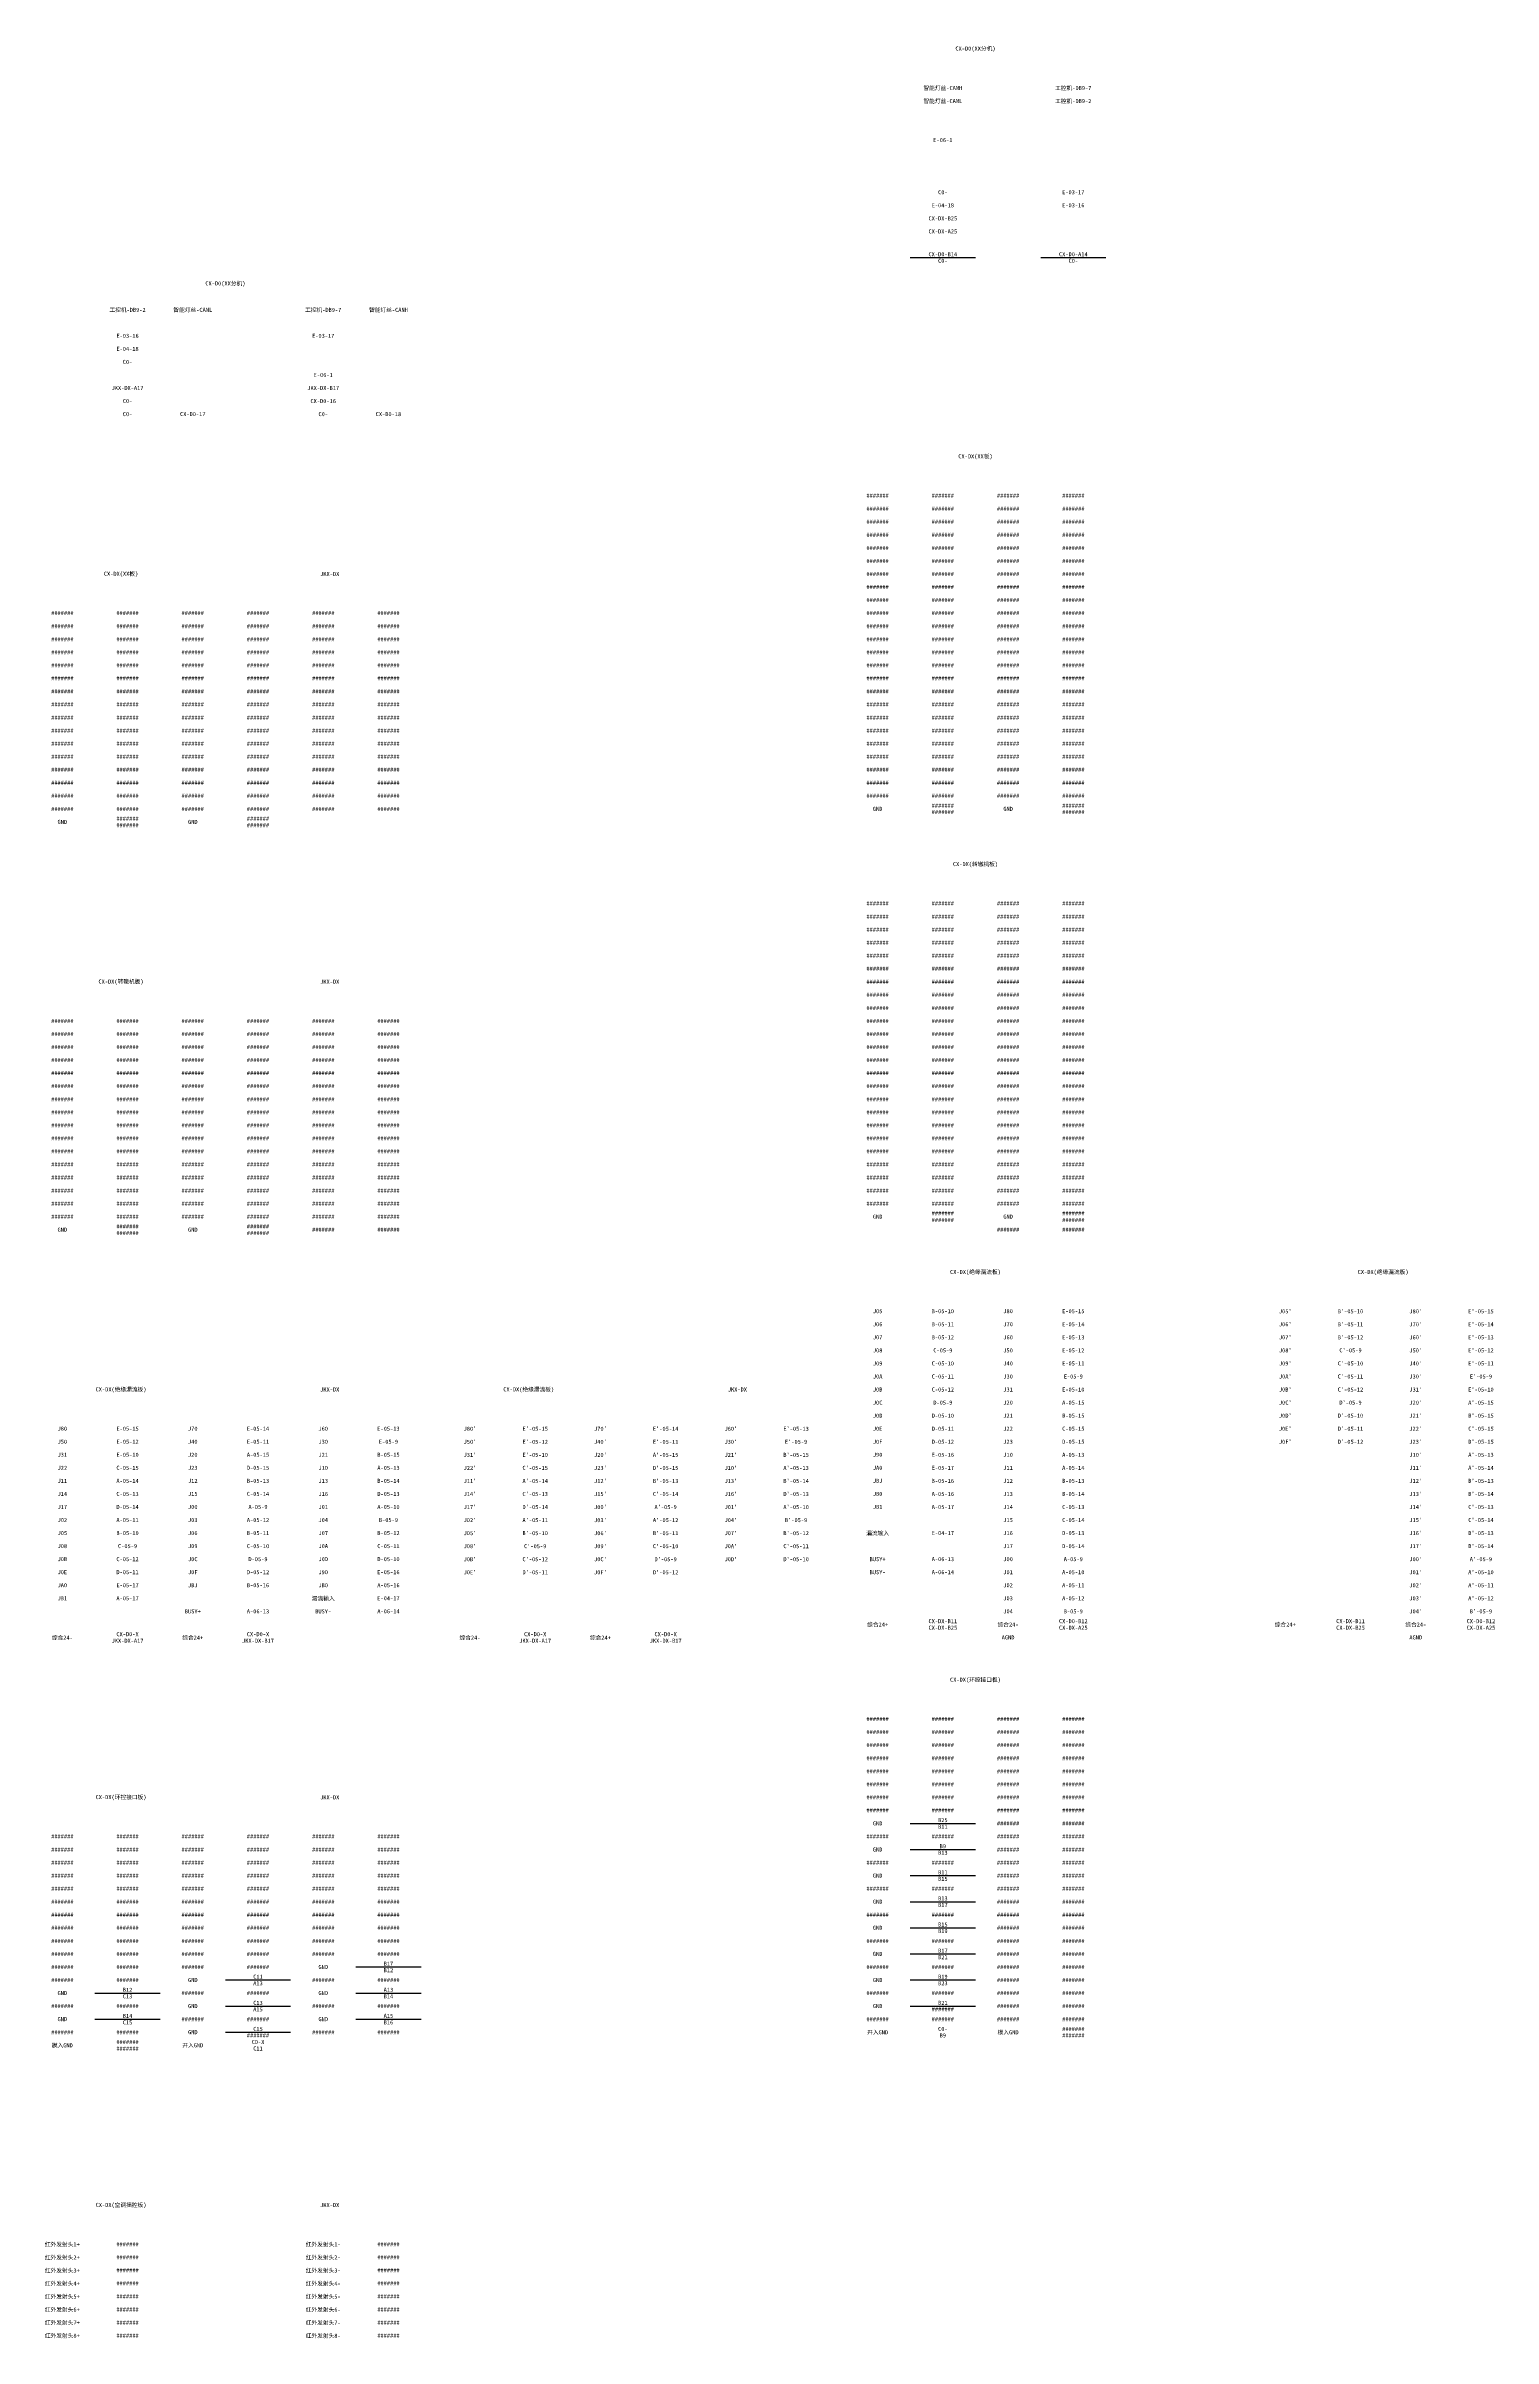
# Model space of a CAD drawing. Header units: millimetres. Extents: x 768 to 1655, y -676 to 730.
import ezdxf
from ezdxf.enums import TextEntityAlignment as Align

# ---------------------------------------------------------------- set-up
doc = ezdxf.new("R2010")
doc.units = ezdxf.units.MM
doc.styles.get("Standard").update_dxf_attribs({"font": ''})
doc.styles.get('Standard').set_extended_font_data('SimSun')

# ---------------------------------------------------------------- blocks, each defined once
blk = doc.blocks.new('接口架—开入模入板—配线端子')
for s, p in [('CX-DX(XX板)', (64, 156)), ('JKX-DX', (192, 156)), ('#######', (28, 132)), ('#######', (68, 132)), ('#######', (108, 132)), ('#######', (148, 132)), ('#######', (188, 132)), ('#######', (228, 132)), ('#######', (28, 124)), ('#######', (28, 116)), ('#######', (68, 124)), ('#######', (68, 116)), ('#######', (108, 124)), ('#######', (108, 116)), ('#######', (148, 124)), ('#######', (148, 116)), ('#######', (188, 124)), ('#######', (188, 116)), ('#######', (228, 124)), ('#######', (228, 116)), ('#######', (28, 108)), ('#######', (28, 100)), ('#######', (68, 108)), ('#######', (68, 100)), ('#######', (108, 108)), ('#######', (108, 100)), ('#######', (148, 108)), ('#######', (148, 100)), ('#######', (188, 108)), ('#######', (188, 100)), ('#######', (228, 108)), ('#######', (228, 100)), ('#######', (28, 92)), ('#######', (28, 84)), ('#######', (68, 92)), ('#######', (68, 84)), ('#######', (108, 92)), ('#######', (108, 84)), ('#######', (148, 92)), ('#######', (148, 84)), ('#######', (188, 92)), ('#######', (188, 84)), ('#######', (228, 92)), ('#######', (228, 84)), ('#######', (28, 76)), ('#######', (68, 76)), ('#######', (108, 76)), ('#######', (148, 76)), ('#######', (188, 76)), ('#######', (228, 76)), ('#######', (28, 68)), ('#######', (28, 60)), ('#######', (68, 68)), ('#######', (68, 60)), ('#######', (108, 68)), ('#######', (108, 60)), ('#######', (148, 68)), ('#######', (148, 60)), ('#######', (188, 68)), ('#######', (188, 60)), ('#######', (228, 68)), ('#######', (228, 60)), ('#######', (28, 52)), ('#######', (28, 44)), ('#######', (68, 52)), ('#######', (68, 44)), ('#######', (108, 52)), ('#######', (108, 44)), ('#######', (148, 52)), ('#######', (148, 44)), ('#######', (188, 52)), ('#######', (188, 44)), ('#######', (228, 52)), ('#######', (228, 44)), ('#######', (28, 36)), ('#######', (28, 28)), ('#######', (68, 36)), ('#######', (68, 28)), ('#######', (108, 36)), ('#######', (108, 28)), ('#######', (148, 36)), ('#######', (148, 28)), ('#######', (188, 36)), ('#######', (188, 28)), ('#######', (228, 36)), ('#######', (228, 28)), ('#######', (28, 20)), ('#######', (68, 20)), ('#######', (108, 20)), ('#######', (148, 20)), ('#######', (188, 20)), ('#######', (228, 20)), ('#######', (28, 12)), ('GND', (28, 4)), ('#######', (68, 12)), ('#######', (68, 6)), ('#######', (68, 2)), ('#######', (108, 12)), ('GND', (108, 4)), ('#######', (148, 12)), ('#######', (148, 6)), ('#######', (148, 2)), ('#######', (188, 12)), ('#######', (228, 12))]:
    blk.add_text(s, height=2.5).set_placement(p, align=Align.MIDDLE)
blk = doc.blocks.new('焊线式—开入模入板—配线端子')
for s, p in [('CX-DX(XX板)', (88, 228)), ('#######', (28, 204)), ('#######', (28, 196)), ('#######', (68, 204)), ('#######', (68, 196)), ('#######', (108, 204)), ('#######', (108, 196)), ('#######', (148, 204)), ('#######', (148, 196)), ('#######', (28, 188)), ('#######', (68, 188)), ('#######', (108, 188)), ('#######', (148, 188)), ('#######', (28, 180)), ('#######', (28, 172)), ('#######', (68, 180)), ('#######', (68, 172)), ('#######', (108, 180)), ('#######', (108, 172)), ('#######', (148, 180)), ('#######', (148, 172)), ('#######', (28, 164)), ('#######', (28, 156)), ('#######', (68, 164)), ('#######', (68, 156)), ('#######', (108, 164)), ('#######', (108, 156)), ('#######', (148, 164)), ('#######', (148, 156)), ('#######', (28, 148)), ('#######', (28, 140)), ('#######', (68, 148)), ('#######', (68, 140)), ('#######', (108, 148)), ('#######', (108, 140)), ('#######', (148, 148)), ('#######', (148, 140)), ('#######', (28, 132)), ('#######', (68, 132)), ('#######', (108, 132)), ('#######', (148, 132)), ('#######', (28, 124)), ('#######', (28, 116)), ('#######', (68, 124)), ('#######', (68, 116)), ('#######', (108, 124)), ('#######', (108, 116)), ('#######', (148, 124)), ('#######', (148, 116)), ('#######', (28, 108)), ('#######', (28, 100)), ('#######', (68, 108)), ('#######', (68, 100)), ('#######', (108, 108)), ('#######', (108, 100)), ('#######', (148, 108)), ('#######', (148, 100)), ('#######', (28, 92)), ('#######', (28, 84)), ('#######', (68, 92)), ('#######', (68, 84)), ('#######', (108, 92)), ('#######', (108, 84)), ('#######', (148, 92)), ('#######', (148, 84)), ('#######', (28, 76)), ('#######', (68, 76)), ('#######', (108, 76)), ('#######', (148, 76)), ('#######', (28, 68)), ('#######', (28, 60)), ('#######', (68, 68)), ('#######', (68, 60)), ('#######', (108, 68)), ('#######', (108, 60)), ('#######', (148, 68)), ('#######', (148, 60)), ('#######', (28, 52)), ('#######', (28, 44)), ('#######', (68, 52)), ('#######', (68, 44)), ('#######', (108, 52)), ('#######', (108, 44)), ('#######', (148, 52)), ('#######', (148, 44)), ('#######', (28, 36)), ('#######', (28, 28)), ('#######', (68, 36)), ('#######', (68, 28)), ('#######', (108, 36)), ('#######', (108, 28)), ('#######', (148, 36)), ('#######', (148, 28)), ('#######', (28, 20)), ('#######', (68, 20)), ('#######', (68, 14)), ('#######', (108, 20)), ('#######', (148, 20)), ('#######', (148, 14)), ('GND', (28, 12)), ('#######', (68, 10)), ('GND', (108, 12)), ('#######', (148, 10))]:
    blk.add_text(s, height=2.5).set_placement(p, align=Align.MIDDLE)
blk = doc.blocks.new('焊线式—分机电源—配线端子')
for p, q in [((48, 100), (88, 100)), ((128, 100), (168, 100))]:
    blk.add_line(p, q)
for s, p in [('CX-D0(XX分机)', (88, 228)), ('智能灯丝-CANH', (68, 204)), ('智能灯丝-CANL', (68, 196)), ('工控机-DB9-7', (148, 204)), ('工控机-DB9-2', (148, 196)), ('E-06-1', (68, 172)), ('C0-', (68, 140)), ('E-03-17', (148, 140)), ('E-04-18', (68, 132)), ('E-03-16', (148, 132)), ('CX-DX-B25', (68, 124)), ('CX-DX-A25', (68, 116)), ('CX-D0-B14', (68, 102)), ('C0-', (68, 98)), ('CX-D0-A14', (148, 102)), ('C0-', (148, 98))]:
    blk.add_text(s, height=2.5).set_placement(p, align=Align.MIDDLE)
blk = doc.blocks.new('接口架—分机电源—配线端子')
for s, p in [('CX-D0(XX分机)', (128, 84)), ('工控机-DB9-2', (68, 68)), ('智能灯丝-CANL', (108, 68)), ('工控机-DB9-7', (188, 68)), ('智能灯丝-CANH', (228, 68)), ('E-03-16', (68, 52)), ('E-04-18', (68, 44)), ('E-03-17', (188, 52)), ('C0-', (68, 36)), ('E-06-1', (188, 28)), ('JKX-DX-A17', (68, 20)), ('JKX-DX-B17', (188, 20)), ('C0-', (68, 12)), ('C0-', (68, 4)), ('CX-D0-17', (108, 4)), ('CX-D0-16', (188, 12)), ('C0-', (188, 4)), ('CX-D0-18', (228, 4))]:
    blk.add_text(s, height=2.5).set_placement(p, align=Align.MIDDLE)
blk = doc.blocks.new('焊线式—转辙机板—配线端子')
for s, p in [('CX-DX(转辙机板)', (88, 228)), ('#######', (28, 196)), ('#######', (68, 196)), ('#######', (108, 196)), ('#######', (148, 196)), ('#######', (28, 188)), ('#######', (68, 188)), ('#######', (108, 188)), ('#######', (148, 188)), ('#######', (28, 180)), ('#######', (68, 180)), ('#######', (108, 180)), ('#######', (148, 180)), ('#######', (108, 164)), ('#######', (108, 156)), ('#######', (148, 164)), ('#######', (148, 156)), ('#######', (108, 148)), ('#######', (148, 148)), ('#######', (108, 132)), ('#######', (148, 132)), ('#######', (108, 124)), ('#######', (108, 116)), ('#######', (148, 124)), ('#######', (148, 116)), ('#######', (28, 108)), ('#######', (68, 108)), ('#######', (108, 100)), ('#######', (148, 100)), ('#######', (28, 92)), ('#######', (68, 92)), ('#######', (108, 92)), ('#######', (108, 84)), ('#######', (148, 92)), ('#######', (148, 84)), ('#######', (28, 76)), ('#######', (68, 76)), ('#######', (28, 60)), ('#######', (68, 60)), ('#######', (108, 68)), ('#######', (108, 60)), ('#######', (148, 68)), ('#######', (148, 60)), ('#######', (28, 44)), ('#######', (68, 44)), ('#######', (108, 52)), ('#######', (148, 52)), ('#######', (28, 28)), ('#######', (68, 28)), ('#######', (108, 36)), ('#######', (108, 28)), ('#######', (148, 36)), ('#######', (148, 28)), ('#######', (68, 14)), ('#######', (108, 20)), ('#######', (148, 20)), ('#######', (148, 14)), ('GND', (28, 12)), ('#######', (68, 10)), ('#######', (108, 4)), ('GND', (108, 12)), ('#######', (148, 10)), ('#######', (148, 4))]:
    blk.add_text(s, height=2.5).set_placement(p, align=Align.MIDDLE)
at = {"color": 2}
for p in [(28, 204), (68, 204), (108, 204), (148, 204), (108, 172), (148, 172), (108, 140), (148, 140), (108, 108), (148, 108), (108, 76), (148, 76), (108, 44), (148, 44)]:
    blk.add_text('#######', height=2.5, dxfattribs=at).set_placement(p, align=Align.MIDDLE)
at = {"color": 3}
for p in [(28, 172), (68, 172), (28, 164), (28, 156), (68, 164), (68, 156), (28, 148), (28, 140), (68, 148), (68, 140), (28, 132), (68, 132), (28, 124), (68, 124)]:
    blk.add_text('#######', height=2.5, dxfattribs=at).set_placement(p, align=Align.MIDDLE)
at = {"color": 4}
for p in [(28, 116), (68, 116), (28, 100), (68, 100), (28, 84), (68, 84), (28, 68), (68, 68), (28, 52), (68, 52), (28, 36), (68, 36), (28, 20), (68, 20)]:
    blk.add_text('#######', height=2.5, dxfattribs=at).set_placement(p, align=Align.MIDDLE)
blk = doc.blocks.new('接口架—转辙机板—配线端子')
for s, p in [('CX-DX(转辙机板)', (64, 156)), ('JKX-DX', (192, 156)), ('#######', (108, 132)), ('#######', (148, 132)), ('#######', (188, 132)), ('#######', (228, 132)), ('#######', (28, 124)), ('#######', (28, 116)), ('#######', (68, 124)), ('#######', (68, 116)), ('#######', (108, 116)), ('#######', (148, 116)), ('#######', (188, 124)), ('#######', (228, 124)), ('#######', (28, 108)), ('#######', (68, 108)), ('#######', (108, 108)), ('#######', (108, 100)), ('#######', (148, 108)), ('#######', (148, 100)), ('#######', (188, 108)), ('#######', (188, 100)), ('#######', (228, 108)), ('#######', (228, 100)), ('#######', (28, 92)), ('#######', (28, 84)), ('#######', (68, 92)), ('#######', (68, 84)), ('#######', (108, 84)), ('#######', (148, 84)), ('#######', (188, 92)), ('#######', (228, 92)), ('#######', (28, 76)), ('#######', (68, 76)), ('#######', (108, 76)), ('#######', (148, 76)), ('#######', (188, 76)), ('#######', (228, 76)), ('#######', (28, 60)), ('#######', (68, 60)), ('#######', (108, 68)), ('#######', (148, 68)), ('#######', (188, 68)), ('#######', (228, 68)), ('#######', (28, 36)), ('#######', (68, 36)), ('#######', (108, 28)), ('#######', (148, 28)), ('#######', (188, 36)), ('#######', (228, 36)), ('#######', (28, 20)), ('#######', (68, 20)), ('#######', (188, 20)), ('#######', (228, 20)), ('GND', (28, 4)), ('#######', (68, 6)), ('#######', (68, 2)), ('#######', (108, 12)), ('GND', (108, 4)), ('#######', (148, 12)), ('#######', (148, 6)), ('#######', (148, 2)), ('#######', (188, 4)), ('#######', (228, 4))]:
    blk.add_text(s, height=2.5).set_placement(p, align=Align.MIDDLE)
at = {"color": 2}
for p in [(28, 132), (68, 132), (108, 124), (148, 124), (188, 116), (228, 116), (28, 100), (68, 100), (108, 92), (148, 92), (188, 84), (228, 84), (28, 68), (68, 68)]:
    blk.add_text('#######', height=2.5, dxfattribs=at).set_placement(p, align=Align.MIDDLE)
at = {"color": 3}
for p in [(108, 60), (148, 60), (188, 60), (228, 60), (28, 52), (28, 44), (68, 52), (68, 44), (108, 52), (108, 44), (148, 52), (148, 44), (188, 52), (228, 52)]:
    blk.add_text('#######', height=2.5, dxfattribs=at).set_placement(p, align=Align.MIDDLE)
at = {"color": 4}
for p in [(188, 44), (228, 44), (28, 28), (68, 28), (108, 36), (148, 36), (188, 28), (228, 28), (108, 20), (148, 20), (28, 12), (68, 12), (188, 12), (228, 12)]:
    blk.add_text('#######', height=2.5, dxfattribs=at).set_placement(p, align=Align.MIDDLE)
blk = doc.blocks.new('焊线式—绝缘漏流板—配线端子')
for s, p in [('CX-DX(绝缘漏流板)', (88, 228)), ('J05', (28, 204)), ('B-05-10', (68, 204)), ('J80', (108, 204)), ('E-05-15', (148, 204)), ('漏流输入', (28, 68)), ('E-04-17', (68, 68)), ('BUSY+', (28, 52)), ('BUSY-', (28, 44)), ('A-06-13', (68, 52)), ('A-06-14', (68, 44)), ('CX-DX-B11', (68, 14)), ('CX-D0-B12', (148, 14)), ('综合24+', (28, 12)), ('CX-DX-B25', (68, 10)), ('综合24-', (108, 12)), ('AGND', (108, 4)), ('CX-DX-A25', (148, 10))]:
    blk.add_text(s, height=2.5).set_placement(p, align=Align.MIDDLE)
for s, p in [('J06', (28, 196)), ('B-05-11', (68, 196)), ('J70', (108, 196)), ('E-05-14', (148, 196)), ('J07', (28, 188)), ('B-05-12', (68, 188)), ('J60', (108, 188)), ('E-05-13', (148, 188)), ('J08', (28, 180)), ('J09', (28, 172)), ('C-05-10', (68, 172)), ('C-05-9', (68, 180)), ('J50', (108, 180)), ('J40', (108, 172)), ('E-05-12', (148, 180)), ('E-05-11', (148, 172)), ('J0A', (28, 164)), ('J0B', (28, 156)), ('C-05-11', (68, 164)), ('C-05-12', (68, 156)), ('J30', (108, 164)), ('J31', (108, 156)), ('E-05-10', (148, 156)), ('E-05-9', (148, 164)), ('J0C', (28, 148)), ('J0D', (28, 140)), ('D-05-10', (68, 140)), ('D-05-9', (68, 148)), ('J20', (108, 148)), ('J21', (108, 140)), ('A-05-15', (148, 148)), ('B-05-15', (148, 140)), ('J0E', (28, 132)), ('D-05-11', (68, 132)), ('J22', (108, 132)), ('C-05-15', (148, 132)), ('J0F', (28, 124)), ('J90', (28, 116)), ('D-05-12', (68, 124)), ('E-05-16', (68, 116)), ('J23', (108, 124)), ('J10', (108, 116)), ('A-05-13', (148, 116)), ('D-05-15', (148, 124)), ('JA0', (28, 108)), ('JBJ', (28, 100)), ('E-05-17', (68, 108)), ('B-05-16', (68, 100)), ('J11', (108, 108)), ('J12', (108, 100)), ('A-05-14', (148, 108)), ('B-05-13', (148, 100)), ('JB0', (28, 92)), ('JB1', (28, 84)), ('A-05-16', (68, 92)), ('A-05-17', (68, 84)), ('J13', (108, 92)), ('J14', (108, 84)), ('C-05-13', (148, 84)), ('B-05-14', (148, 92)), ('J15', (108, 76)), ('C-05-14', (148, 76)), ('J16', (108, 68)), ('J17', (108, 60)), ('D-05-13', (148, 68)), ('D-05-14', (148, 60)), ('J00', (108, 52)), ('J01', (108, 44)), ('A-05-10', (148, 44)), ('A-05-9', (148, 52)), ('J02', (108, 36)), ('J03', (108, 28)), ('A-05-11', (148, 36)), ('A-05-12', (148, 28)), ('J04', (108, 20)), ('B-05-9', (148, 20))]:
    blk.add_text(s, height=2.5).set_placement(p, align=Align.MIDDLE_CENTER)
blk = doc.blocks.new("焊线式—绝缘漏流板'—配线端子")
for s, p in [('CX-DX(绝缘漏流板)', (88, 228)), ("J05'", (28, 204)), ("B'-05-10", (68, 204)), ("J80'", (108, 204)), ("E'-05-15", (148, 204)), ('CX-DX-B11', (68, 14)), ('CX-D0-B12', (148, 14)), ('综合24+', (28, 12)), ('CX-DX-B25', (68, 10)), ('综合24-', (108, 12)), ('AGND', (108, 4)), ('CX-DX-A25', (148, 10))]:
    blk.add_text(s, height=2.5).set_placement(p, align=Align.MIDDLE)
for s, p in [("J06'", (28, 196)), ("B'-05-11", (68, 196)), ("J70'", (108, 196)), ("E'-05-14", (148, 196)), ("J07'", (28, 188)), ("B'-05-12", (68, 188)), ("J60'", (108, 188)), ("E'-05-13", (148, 188)), ("J08'", (28, 180)), ("J09'", (28, 172)), ("C'-05-10", (68, 172)), ("C'-05-9", (68, 180)), ("J50'", (108, 180)), ("J40'", (108, 172)), ("E'-05-12", (148, 180)), ("E'-05-11", (148, 172)), ("J0A'", (28, 164)), ("J0B'", (28, 156)), ("C'-05-11", (68, 164)), ("C'-05-12", (68, 156)), ("J30'", (108, 164)), ("J31'", (108, 156)), ("E'-05-10", (148, 156)), ("E'-05-9", (148, 164)), ("J0C'", (28, 148)), ("J0D'", (28, 140)), ("D'-05-10", (68, 140)), ("D'-05-9", (68, 148)), ("J20'", (108, 148)), ("J21'", (108, 140)), ("A'-05-15", (148, 148)), ("B'-05-15", (148, 140)), ("J0E'", (28, 132)), ("D'-05-11", (68, 132)), ("J22'", (108, 132)), ("C'-05-15", (148, 132)), ("J0F'", (28, 124)), ("D'-05-12", (68, 124)), ("J23'", (108, 124)), ("J10'", (108, 116)), ("A'-05-13", (148, 116)), ("D'-05-15", (148, 124)), ("J11'", (108, 108)), ("J12'", (108, 100)), ("A'-05-14", (148, 108)), ("B'-05-13", (148, 100)), ("J13'", (108, 92)), ("J14'", (108, 84)), ("C'-05-13", (148, 84)), ("B'-05-14", (148, 92)), ("J15'", (108, 76)), ("C'-05-14", (148, 76)), ("J16'", (108, 68)), ("J17'", (108, 60)), ("D'-05-13", (148, 68)), ("D'-05-14", (148, 60)), ("J00'", (108, 52)), ("J01'", (108, 44)), ("A'-05-10", (148, 44)), ("A'-05-9", (148, 52)), ("J02'", (108, 36)), ("J03'", (108, 28)), ("A'-05-11", (148, 36)), ("A'-05-12", (148, 28)), ("J04'", (108, 20)), ("B'-05-9", (148, 20))]:
    blk.add_text(s, height=2.5).set_placement(p, align=Align.MIDDLE_CENTER)
blk = doc.blocks.new('接口架—绝缘漏流板—配线端子')
for s, p in [('CX-DX(绝缘漏流板)', (64, 156)), ('JKX-DX', (192, 156)), ('J80', (28, 132)), ('E-05-15', (68, 132)), ('J70', (108, 132)), ('E-05-14', (148, 132)), ('J60', (188, 132)), ('E-05-13', (228, 132)), ('J50', (28, 124)), ('J31', (28, 116)), ('E-05-12', (68, 124)), ('E-05-10', (68, 116)), ('J40', (108, 124)), ('J20', (108, 116)), ('A-05-15', (148, 116)), ('E-05-11', (148, 124)), ('J30', (188, 124)), ('J21', (188, 116)), ('B-05-15', (228, 116)), ('E-05-9', (228, 124)), ('J22', (28, 108)), ('J11', (28, 100)), ('A-05-14', (68, 100)), ('C-05-15', (68, 108)), ('J23', (108, 108)), ('J12', (108, 100)), ('D-05-15', (148, 108)), ('B-05-13', (148, 100)), ('J10', (188, 108)), ('J13', (188, 100)), ('A-05-13', (228, 108)), ('B-05-14', (228, 100)), ('J14', (28, 92)), ('J17', (28, 84)), ('C-05-13', (68, 92)), ('D-05-14', (68, 84)), ('J15', (108, 92)), ('J00', (108, 84)), ('C-05-14', (148, 92)), ('A-05-9', (148, 84)), ('J16', (188, 92)), ('J01', (188, 84)), ('A-05-10', (228, 84)), ('D-05-13', (228, 92)), ('J02', (28, 76)), ('A-05-11', (68, 76)), ('J03', (108, 76)), ('A-05-12', (148, 76)), ('J04', (188, 76)), ('B-05-9', (228, 76)), ('J05', (28, 68)), ('J08', (28, 60)), ('B-05-10', (68, 68)), ('C-05-9', (68, 60)), ('J06', (108, 68)), ('J09', (108, 60)), ('C-05-10', (148, 60)), ('B-05-11', (148, 68)), ('J07', (188, 68)), ('J0A', (188, 60)), ('C-05-11', (228, 60)), ('B-05-12', (228, 68)), ('J0B', (28, 52)), ('J0E', (28, 44)), ('C-05-12', (68, 52)), ('D-05-11', (68, 44)), ('J0C', (108, 52)), ('J0F', (108, 44)), ('D-05-12', (148, 44)), ('D-05-9', (148, 52)), ('J0D', (188, 52)), ('J90', (188, 44)), ('D-05-10', (228, 52)), ('E-05-16', (228, 44)), ('JA0', (28, 36)), ('JB1', (28, 28)), ('A-05-17', (68, 28)), ('E-05-17', (68, 36)), ('JBJ', (108, 36)), ('B-05-16', (148, 36)), ('漏流输入', (188, 28)), ('JB0', (188, 36)), ('A-05-16', (228, 36)), ('E-04-17', (228, 28)), ('BUSY+', (108, 20)), ('A-06-13', (148, 20)), ('BUSY-', (188, 20)), ('A-06-14', (228, 20)), ('综合24-', (28, 4)), ('JKX-DX-A17', (68, 2)), ('CX-D0-X', (68, 6)), ('综合24+', (108, 4)), ('JKX-DX-B17', (148, 2)), ('CX-D0-X', (148, 6))]:
    blk.add_text(s, height=2.5).set_placement(p, align=Align.MIDDLE)
blk = doc.blocks.new("接口架—绝缘漏流板'—配线疯子")
for s, p in [('CX-DX(绝缘漏流板)', (64, 156)), ('JKX-DX', (192, 156)), ("J80'", (28, 132)), ("E'-05-15", (68, 132)), ("J70'", (108, 132)), ("E'-05-14", (148, 132)), ("J60'", (188, 132)), ("E'-05-13", (228, 132)), ("J50'", (28, 124)), ("J31'", (28, 116)), ("E'-05-12", (68, 124)), ("E'-05-10", (68, 116)), ("J40'", (108, 124)), ("J20'", (108, 116)), ("A'-05-15", (148, 116)), ("E'-05-11", (148, 124)), ("J30'", (188, 124)), ("J21'", (188, 116)), ("B'-05-15", (228, 116)), ("E'-05-9", (228, 124)), ("J22'", (28, 108)), ("J11'", (28, 100)), ("A'-05-14", (68, 100)), ("C'-05-15", (68, 108)), ("J23'", (108, 108)), ("J12'", (108, 100)), ("D'-05-15", (148, 108)), ("B'-05-13", (148, 100)), ("J10'", (188, 108)), ("J13'", (188, 100)), ("A'-05-13", (228, 108)), ("B'-05-14", (228, 100)), ("J14'", (28, 92)), ("J17'", (28, 84)), ("C'-05-13", (68, 92)), ("D'-05-14", (68, 84)), ("J15'", (108, 92)), ("J00'", (108, 84)), ("C'-05-14", (148, 92)), ("A'-05-9", (148, 84)), ("J16'", (188, 92)), ("J01'", (188, 84)), ("A'-05-10", (228, 84)), ("D'-05-13", (228, 92)), ("J02'", (28, 76)), ("A'-05-11", (68, 76)), ("J03'", (108, 76)), ("A'-05-12", (148, 76)), ("J04'", (188, 76)), ("B'-05-9", (228, 76)), ("J05'", (28, 68)), ("J08'", (28, 60)), ("B'-05-10", (68, 68)), ("C'-05-9", (68, 60)), ("J06'", (108, 68)), ("J09'", (108, 60)), ("C'-05-10", (148, 60)), ("B'-05-11", (148, 68)), ("J07'", (188, 68)), ("J0A'", (188, 60)), ("C'-05-11", (228, 60)), ("B'-05-12", (228, 68)), ("J0B'", (28, 52)), ("J0E'", (28, 44)), ("C'-05-12", (68, 52)), ("D'-05-11", (68, 44)), ("J0C'", (108, 52)), ("J0F'", (108, 44)), ("D'-05-12", (148, 44)), ("D'-05-9", (148, 52)), ("J0D'", (188, 52)), ("D'-05-10", (228, 52)), ('综合24-', (28, 4)), ('JKX-DX-A17', (68, 2)), ('CX-D0-X', (68, 6)), ('综合24+', (108, 4)), ('JKX-DX-B17', (148, 2)), ('CX-D0-X', (148, 6))]:
    blk.add_text(s, height=2.5).set_placement(p, align=Align.MIDDLE)
blk = doc.blocks.new('接口架—环控板—配线端子')
for p, q in [((128, 44), (168, 44)), ((208, 52), (248, 52)), ((48, 36), (88, 36)), ((208, 36), (248, 36)), ((48, 20), (88, 20)), ((128, 28), (168, 28)), ((208, 20), (248, 20)), ((128, 12), (168, 12))]:
    blk.add_line(p, q)
for s, p in [('CX-DX(环控接口板)', (64, 156)), ('JKX-DX', (192, 156)), ('#######', (28, 132)), ('#######', (68, 132)), ('#######', (108, 132)), ('#######', (148, 132)), ('#######', (188, 132)), ('#######', (228, 132)), ('#######', (28, 124)), ('#######', (28, 116)), ('#######', (68, 124)), ('#######', (68, 116)), ('#######', (108, 124)), ('#######', (108, 116)), ('#######', (148, 124)), ('#######', (148, 116)), ('#######', (188, 124)), ('#######', (188, 116)), ('#######', (228, 124)), ('#######', (228, 116)), ('#######', (28, 108)), ('#######', (28, 100)), ('#######', (68, 108)), ('#######', (68, 100)), ('#######', (108, 108)), ('#######', (108, 100)), ('#######', (148, 108)), ('#######', (148, 100)), ('#######', (188, 108)), ('#######', (188, 100)), ('#######', (228, 108)), ('#######', (228, 100)), ('#######', (28, 92)), ('#######', (68, 92)), ('#######', (28, 44)), ('#######', (68, 44)), ('GND', (108, 44)), ('A13', (148, 42)), ('C11', (148, 46)), ('#######', (188, 44)), ('GND', (188, 52)), ('#######', (228, 44)), ('B17', (228, 54)), ('B12', (228, 50)), ('#######', (28, 28)), ('GND', (28, 36)), ('#######', (68, 28)), ('C13', (68, 34)), ('B12', (68, 38)), ('#######', (108, 36)), ('GND', (108, 28)), ('#######', (148, 36)), ('C13', (148, 30)), ('#######', (188, 28)), ('GND', (188, 36)), ('#######', (228, 28)), ('A13', (228, 38)), ('B14', (228, 34)), ('GND', (28, 20)), ('C15', (68, 18)), ('B14', (68, 22)), ('#######', (108, 20)), ('#######', (148, 20)), ('A15', (148, 26)), ('C15', (148, 14)), ('GND', (188, 20)), ('A15', (228, 22)), ('B16', (228, 18)), ('#######', (28, 12)), ('模入GND', (28, 4)), ('#######', (68, 12)), ('#######', (68, 6)), ('#######', (68, 2)), ('开入GND', (108, 4)), ('GND', (108, 12)), ('#######', (148, 10)), ('C0-X', (148, 6)), ('C11', (148, 2)), ('#######', (188, 12)), ('#######', (228, 12))]:
    blk.add_text(s, height=2.5).set_placement(p, align=Align.MIDDLE)
at = {"color": 2}
for p in [(28, 84), (68, 84), (108, 92), (108, 84), (148, 92), (148, 84), (188, 92), (188, 84), (228, 92), (228, 84), (28, 76), (68, 76), (108, 76), (148, 76), (188, 76), (228, 76), (28, 68), (28, 60), (68, 68), (68, 60), (108, 68), (108, 60), (148, 68), (148, 60), (188, 68), (188, 60), (228, 68), (228, 60), (28, 52), (68, 52), (108, 52), (148, 52)]:
    blk.add_text('#######', height=2.5, dxfattribs=at).set_placement(p, align=Align.MIDDLE)
blk = doc.blocks.new('接口架—空摇控板—配线端子')
for s, p in [('CX-DX(空调摇控板)', (64, 156)), ('JKX-DX', (192, 156)), ('红外发射头1+', (28, 132)), ('#######', (68, 132)), ('红外发射头1-', (188, 132)), ('#######', (228, 132)), ('红外发射头2+', (28, 124)), ('红外发射头3+', (28, 116)), ('#######', (68, 124)), ('#######', (68, 116)), ('红外发射头2-', (188, 124)), ('红外发射头3-', (188, 116)), ('#######', (228, 124)), ('#######', (228, 116)), ('红外发射头4+', (28, 108)), ('红外发射头5+', (28, 100)), ('#######', (68, 108)), ('#######', (68, 100)), ('红外发射头4-', (188, 108)), ('红外发射头5-', (188, 100)), ('#######', (228, 108)), ('#######', (228, 100)), ('红外发射头6+', (28, 92)), ('红外发射头7+', (28, 84)), ('#######', (68, 92)), ('#######', (68, 84)), ('红外发射头6-', (188, 92)), ('红外发射头7-', (188, 84)), ('#######', (228, 92)), ('#######', (228, 84)), ('红外发射头8+', (28, 76)), ('#######', (68, 76)), ('红外发射头8-', (188, 76)), ('#######', (228, 76))]:
    blk.add_text(s, height=2.5).set_placement(p, align=Align.MIDDLE)
blk = doc.blocks.new('焊线式—环控板—配线端子')
for p, q in [((48, 140), (88, 140)), ((48, 124), (88, 124)), ((48, 108), (88, 108)), ((48, 92), (88, 92)), ((48, 76), (88, 76)), ((48, 60), (88, 60)), ((48, 44), (88, 44)), ((48, 28), (88, 28))]:
    blk.add_line(p, q)
for s, p in [('CX-DX(环控接口板)', (88, 228)), ('#######', (108, 204)), ('#######', (108, 196)), ('#######', (148, 204)), ('#######', (148, 196)), ('#######', (108, 188)), ('#######', (148, 188)), ('#######', (108, 180)), ('#######', (108, 172)), ('#######', (148, 180)), ('#######', (148, 172)), ('#######', (108, 164)), ('#######', (108, 156)), ('#######', (148, 164)), ('#######', (148, 156)), ('GND', (28, 140)), ('B25', (68, 142)), ('#######', (108, 148)), ('#######', (108, 140)), ('#######', (148, 148)), ('#######', (148, 140)), ('#######', (28, 132)), ('#######', (68, 132)), ('B11', (68, 138)), ('B9', (68, 126)), ('#######', (108, 132)), ('#######', (148, 132)), ('#######', (28, 116)), ('GND', (28, 124)), ('#######', (68, 116)), ('B13', (68, 122)), ('#######', (108, 124)), ('#######', (108, 116)), ('#######', (148, 124)), ('#######', (148, 116)), ('#######', (28, 100)), ('GND', (28, 108)), ('#######', (68, 100)), ('B11', (68, 110)), ('B15', (68, 106)), ('#######', (108, 108)), ('#######', (108, 100)), ('#######', (148, 108)), ('#######', (148, 100)), ('#######', (28, 84)), ('GND', (28, 92)), ('#######', (68, 84)), ('B13', (68, 94)), ('B17', (68, 90)), ('#######', (108, 92)), ('#######', (108, 84)), ('#######', (148, 92)), ('#######', (148, 84)), ('GND', (28, 76)), ('B15', (68, 78)), ('B19', (68, 74)), ('#######', (28, 68)), ('GND', (28, 60)), ('#######', (68, 68)), ('B17', (68, 62)), ('B21', (68, 58)), ('#######', (28, 52)), ('GND', (28, 44)), ('#######', (68, 52)), ('B19', (68, 46)), ('B23', (68, 42)), ('#######', (28, 36)), ('GND', (28, 28)), ('#######', (68, 36)), ('B21', (68, 30)), ('#######', (28, 20)), ('#######', (68, 26)), ('#######', (68, 20)), ('C0-', (68, 14)), ('#######', (148, 14)), ('开入GND', (28, 12)), ('B9', (68, 10)), ('模入GND', (108, 12)), ('#######', (148, 10))]:
    blk.add_text(s, height=2.5).set_placement(p, align=Align.MIDDLE)
at = {"color": 2}
for p in [(28, 204), (28, 196), (68, 204), (68, 196), (28, 188), (68, 188), (28, 180), (28, 172), (68, 180), (68, 172), (28, 164), (28, 156), (68, 164), (68, 156), (28, 148), (68, 148), (108, 76), (148, 76), (108, 68), (108, 60), (148, 68), (148, 60), (108, 52), (108, 44), (148, 52), (148, 44), (108, 36), (108, 28), (148, 36), (148, 28), (108, 20), (148, 20)]:
    blk.add_text('#######', height=2.5, dxfattribs=at).set_placement(p, align=Align.MIDDLE)

msp = doc.modelspace()

# ---------------------------------------------------------------- block references
for name, p in [('焊线式—分机电源—配线端子', (1250, 500)), ('接口架—分机电源—配线端子', (750, 500)), ('焊线式—开入模入板—配线端子', (1250, 250)), ('接口架—开入模入板—配线端子', (750, 250)), ('焊线式—转辙机板—配线端子', (1250, 0)), ('接口架—转辙机板—配线端子', (750, 0)), ('焊线式—绝缘漏流板—配线端子', (1250, -250)), ("焊线式—绝缘漏流板'—配线端子", (1500, -250)), ('接口架—绝缘漏流板—配线端子', (750, -250)), ("接口架—绝缘漏流板'—配线疯子", (1000, -250)), ('焊线式—环控板—配线端子', (1250, -500)), ('接口架—环控板—配线端子', (750, -500)), ('接口架—空摇控板—配线端子', (750, -750))]:
    msp.add_blockref(name, p)

doc.saveas('drawing.dxf')
